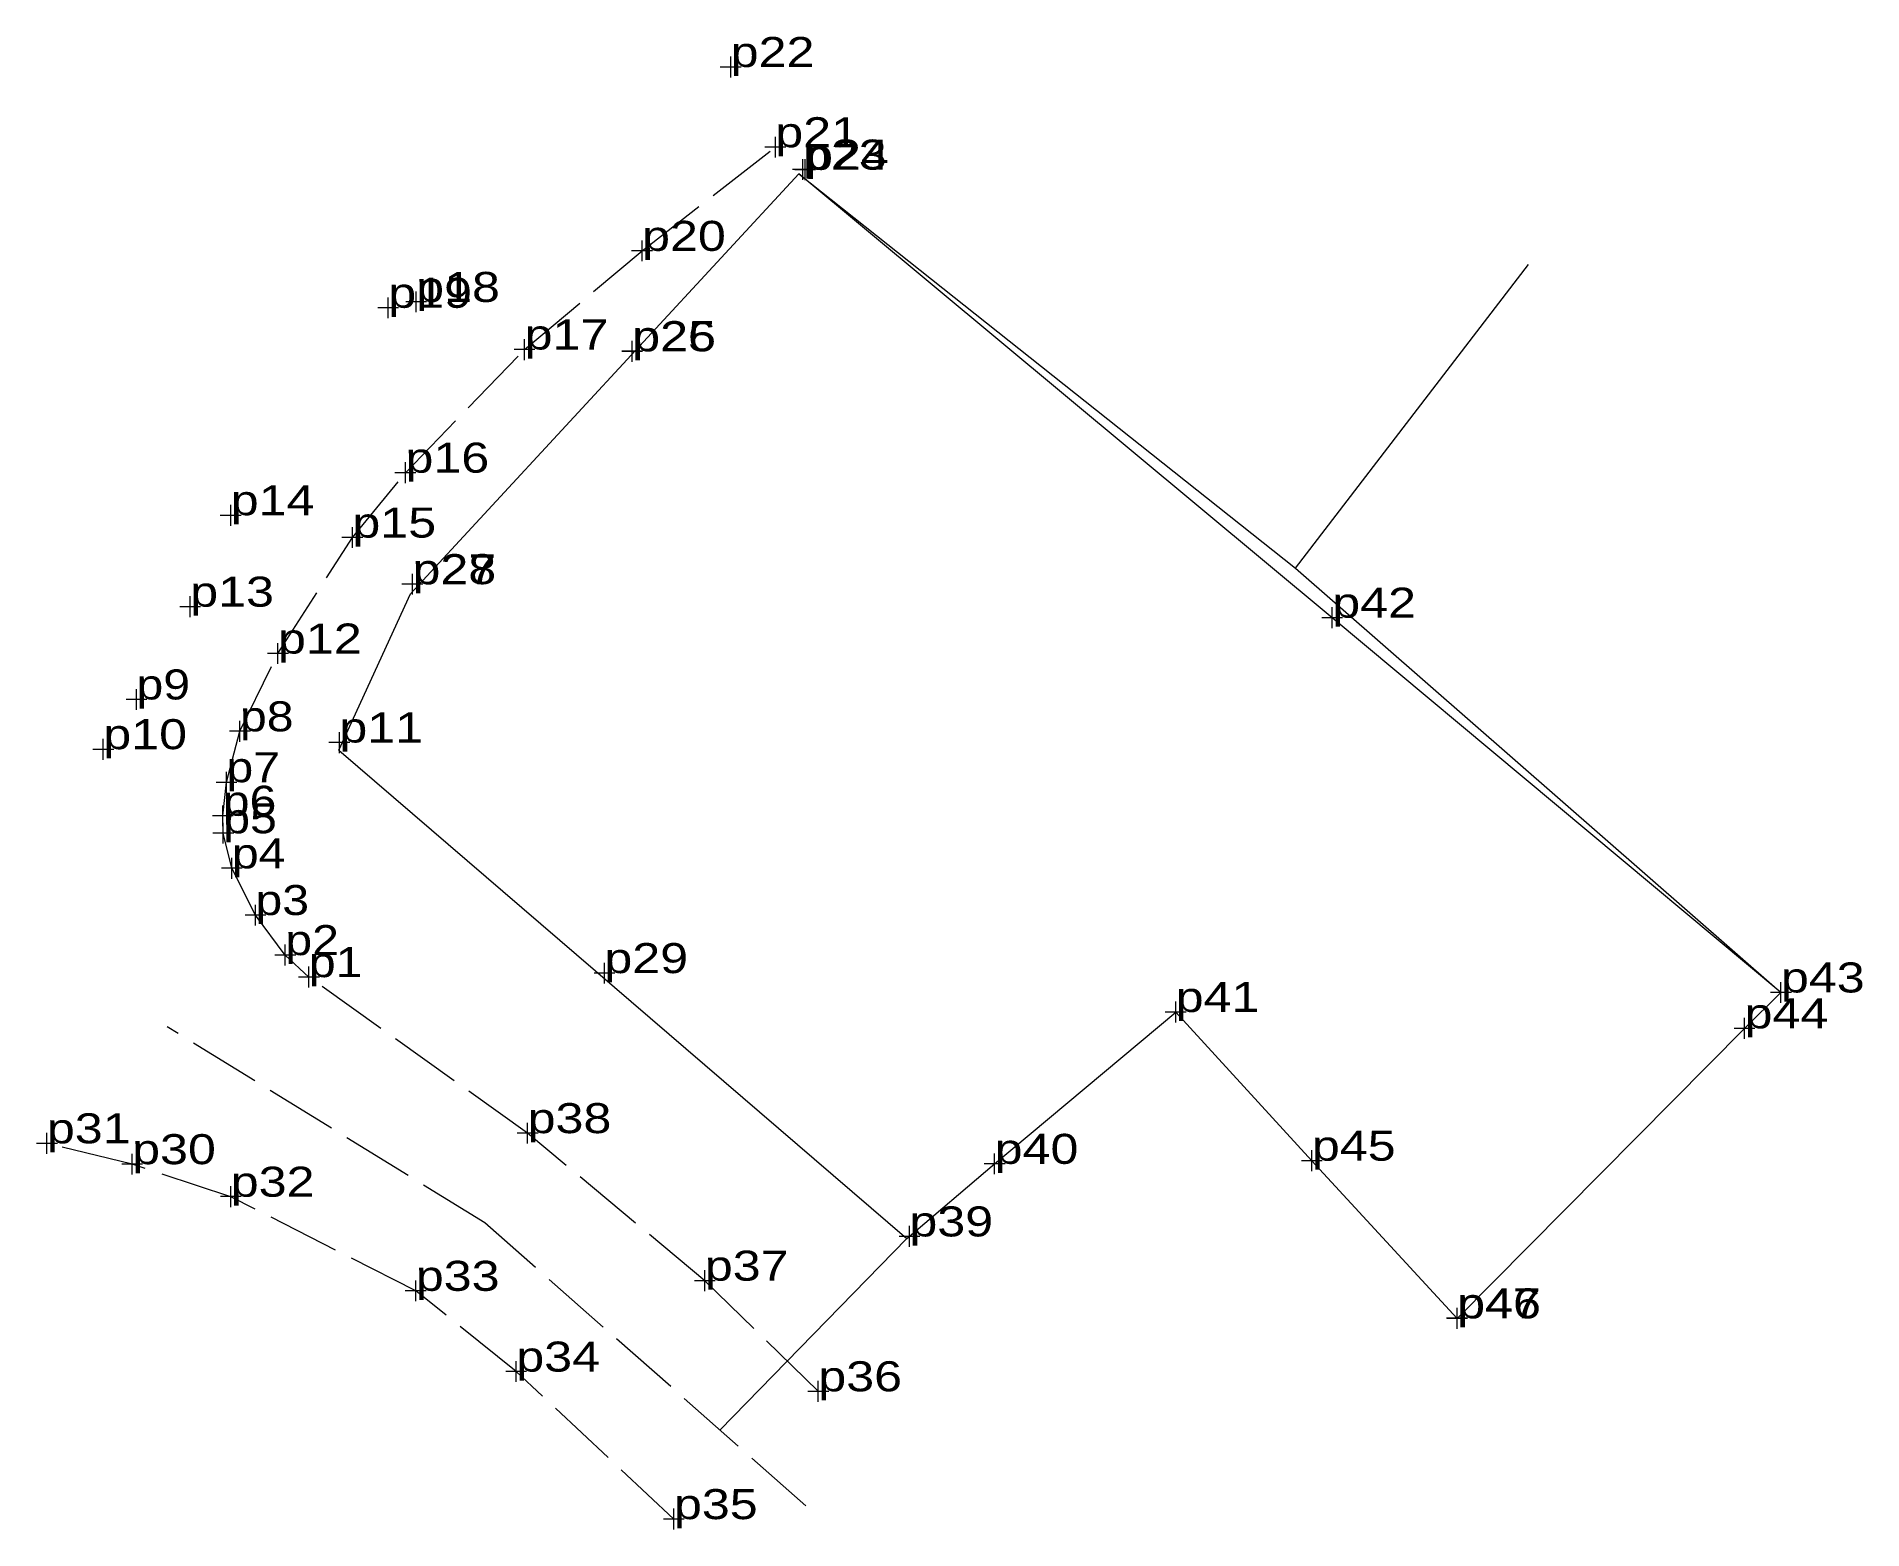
# Model space of a CAD drawing. Header units: metres. Extents: x 533908 to 552455, y 1835699 to 1869012.
# Drawn here: x 552345.8 to 552455.2, y 1839973.3 to 1840062.8 of the extents above; entities that cross this region are included whole.
import ezdxf

# ---------------------------------------------------------------- set-up
doc = ezdxf.new("R2010")
doc.units = ezdxf.units.M
doc.header["$LTSCALE"] = 0.72
doc.linetypes.add('LONG_DASHED', pattern=[7.5, 6, -1.5])
for name, color, linetype, lineweight in [('10', 7, 'Continuous', 13), ('23', 7, 'Continuous', 13), ('7', 7, 'Continuous', 13)]:
    doc.layers.add(name, color=color, linetype=linetype, lineweight=lineweight)
doc.layers.add('12', color=7, linetype='Continuous')

msp = doc.modelspace()

# ---------------------------------------------------------------- texts
at = {"layer": '12'}
for s, width, p in [('p22', 1.25, (552387.35, 1840060.96)), ('p21', 1.25, (552390.02, 1840056.15)), ('p23', 1.25, (552391.68, 1840054.81)), ('p24', 1.25, (552391.81, 1840054.8)), ('p20', 1.25, (552382.04, 1840049.94)), ('p19', 1.25, (552366.83, 1840046.53)), ('p18', 1.25, (552368.5, 1840046.88)), ('p17', 1.25, (552375, 1840044.03)), ('p26', 1.25, (552381.44, 1840043.92)), ('p25', 1.25, (552381.45, 1840043.93)), ('p16', 1.25, (552367.86, 1840036.65)), ('p14', 1.25, (552357.39, 1840034.1)), ('p15', 1.25, (552364.68, 1840032.76)), ('p28', 1.25, (552368.28, 1840029.97)), ('p27', 1.25, (552368.28, 1840029.96)), ('p13', 1.25, (552354.96, 1840028.62)), ('p42', 1.25, (552423.4, 1840027.96)), ('p12', 1.25, (552360.22, 1840025.81)), ('p9', 1.2, (552351.74, 1840023.06)), ('p8', 1.2, (552357.94, 1840021.15)), ('p10', 1.25, (552349.75, 1840020.08)), ('p11', 1.25, (552363.9, 1840020.48)), ('p7', 1.2, (552357.13, 1840018.1)), ('p6', 1.2, (552356.91, 1840016.09)), ('p5', 1.2, (552356.94, 1840015.04)), ('p4', 1.2, (552357.46, 1840012.94)), ('p3', 1.2, (552358.87, 1840010.14)), ('p2', 1.2, (552360.66, 1840007.74)), ('p1', 1.2, (552362.07, 1840006.42)), ('p29', 1.25, (552379.78, 1840006.66)), ('p43', 1.25, (552450.29, 1840005.5)), ('p41', 1.25, (552414.02, 1840004.33)), ('p44', 1.25, (552448.11, 1840003.35)), ('p38', 1.25, (552375.18, 1839997.07)), ('p31', 1.25, (552346.37, 1839996.46)), ('p30', 1.25, (552351.48, 1839995.21)), ('p40', 1.25, (552403.17, 1839995.23)), ('p45', 1.25, (552422.18, 1839995.42)), ('p32', 1.25, (552357.39, 1839993.26)), ('p39', 1.25, (552398.06, 1839990.88)), ('p37', 1.25, (552385.8, 1839988.23)), ('p33', 1.25, (552368.48, 1839987.62)), ('p47', 1.25, (552430.88, 1839985.98)), ('p46', 1.25, (552430.89, 1839985.97)), ('p34', 1.25, (552374.5, 1839982.78)), ('p36', 1.25, (552392.6, 1839981.6)), ('p35', 1.25, (552383.95, 1839973.94))]:
    msp.add_text(s, height=1.8, dxfattribs=dict(at, width=width)).set_placement(p)

# ---------------------------------------------------------------- linework, layer by layer
at = {"layer": '10'}
for p, q in [((552368.16, 1840029.38), (552391.44, 1840054.55)), ((552421.19, 1840030.93), (552450.07, 1840005.7)), ((552363.87, 1840020.02), (552397.9, 1839990.75)), ((552386.71, 1839979.28), (552397.9, 1839990.75))]:
    msp.add_line(p, q, dxfattribs=at)
at = {"layer": '10', "linetype": 'LONG_DASHED'}
msp.add_line((552383.95, 1839973.94), (552374.5, 1839982.78), dxfattribs=at)
for points in [[(552362.07, 1840006.42), (552360.66, 1840007.74), (552358.87, 1840010.14), (552357.46, 1840012.94), (552356.94, 1840015.04), (552356.94, 1840015.04), (552356.91, 1840016.09), (552357.13, 1840018.1), (552357.94, 1840021.15), (552360.22, 1840025.81), (552364.68, 1840032.76), (552367.86, 1840036.65), (552375, 1840044.03), (552382.04, 1840049.94), (552390.02, 1840056.15)], [(552392.6, 1839981.6), (552385.8, 1839988.23), (552375.18, 1839997.07), (552362.07, 1840006.42)], [(552391.86, 1839974.74), (552372.62, 1839991.69), (552353.58, 1840003.44)], [(552374.5, 1839982.78), (552368.48, 1839987.62), (552357.39, 1839993.26), (552351.48, 1839995.21), (552346.37, 1839996.46)]]:
    msp.add_lwpolyline(points, dxfattribs=at)
at = {"layer": '10'}
for points in [[(552391.44, 1840054.55), (552421.19, 1840030.93), (552435.16, 1840049.12)], [(552414.02, 1840004.33), (552422.18, 1839995.42), (552430.89, 1839985.97), (552448.11, 1840003.35), (552450.29, 1840005.5), (552423.4, 1840027.96), (552391.44, 1840054.55)], [(552397.9, 1839990.75), (552403.17, 1839995.23), (552414.02, 1840004.33)]]:
    msp.add_lwpolyline(points, dxfattribs=at)
at = {"layer": '23'}
msp.add_line((552363.87, 1840020.02), (552368.16, 1840029.38), dxfattribs=at)
at = {"layer": '7'}
for p, q in [((552387.35, 1840060.34), (552387.35, 1840061.59)), ((552387.98, 1840060.96), (552386.73, 1840060.96)), ((552390.03, 1840055.53), (552390.03, 1840056.77)), ((552390.65, 1840056.15), (552389.4, 1840056.15)), ((552392.3, 1840054.81), (552391.06, 1840054.81)), ((552392.43, 1840054.8), (552391.19, 1840054.8)), ((552391.68, 1840054.19), (552391.68, 1840055.43)), ((552391.81, 1840054.18), (552391.81, 1840055.43)), ((552382.04, 1840049.32), (552382.04, 1840050.57)), ((552382.66, 1840049.95), (552381.41, 1840049.95)), ((552366.83, 1840045.9), (552366.83, 1840047.15)), ((552369.13, 1840046.88), (552367.88, 1840046.88)), ((552368.5, 1840046.26), (552368.5, 1840047.51)), ((552367.45, 1840046.53), (552366.2, 1840046.53)), ((552374.99, 1840043.4), (552374.99, 1840044.65)), ((552375.62, 1840044.03), (552374.37, 1840044.03)), ((552382.07, 1840043.92), (552380.82, 1840043.92)), ((552382.07, 1840043.93), (552380.83, 1840043.93)), ((552381.44, 1840043.3), (552381.44, 1840044.55)), ((552381.45, 1840043.31), (552381.45, 1840044.56)), ((552367.86, 1840036.03), (552367.86, 1840037.28)), ((552368.48, 1840036.65), (552367.23, 1840036.65)), ((552358.01, 1840034.09), (552356.76, 1840034.09)), ((552357.39, 1840033.47), (552357.39, 1840034.72)), ((552365.3, 1840032.76), (552364.05, 1840032.76)), ((552364.68, 1840032.14), (552364.68, 1840033.39)), ((552368.28, 1840029.34), (552368.28, 1840030.59)), ((552368.28, 1840029.34), (552368.28, 1840030.59)), ((552368.9, 1840029.97), (552367.65, 1840029.97)), ((552368.9, 1840029.96), (552367.65, 1840029.96)), ((552355.58, 1840028.62), (552354.34, 1840028.62)), ((552354.96, 1840028), (552354.96, 1840029.25)), ((552423.4, 1840027.34), (552423.4, 1840028.59)), ((552424.02, 1840027.96), (552422.78, 1840027.96)), ((552360.22, 1840025.19), (552360.22, 1840026.43)), ((552360.85, 1840025.81), (552359.6, 1840025.81)), ((552352.37, 1840023.06), (552351.12, 1840023.06)), ((552351.74, 1840022.43), (552351.74, 1840023.68)), ((552357.94, 1840020.53), (552357.94, 1840021.78)), ((552349.75, 1840019.45), (552349.75, 1840020.7)), ((552358.57, 1840021.15), (552357.32, 1840021.15)), ((552363.9, 1840019.85), (552363.9, 1840021.1)), ((552350.38, 1840020.07), (552349.13, 1840020.07)), ((552364.52, 1840020.48), (552363.27, 1840020.48)), ((552357.13, 1840017.47), (552357.13, 1840018.72)), ((552357.75, 1840018.09), (552356.51, 1840018.09)), ((552356.91, 1840015.46), (552356.91, 1840016.71)), ((552357.54, 1840016.09), (552356.29, 1840016.09)), ((552356.94, 1840014.42), (552356.94, 1840015.67)), ((552357.57, 1840015.04), (552356.32, 1840015.04)), ((552358.08, 1840012.94), (552356.83, 1840012.94)), ((552357.46, 1840012.31), (552357.46, 1840013.56)), ((552358.87, 1840009.51), (552358.87, 1840010.76)), ((552359.5, 1840010.14), (552358.25, 1840010.14)), ((552361.29, 1840007.74), (552360.04, 1840007.74)), ((552360.66, 1840007.12), (552360.66, 1840008.37)), ((552362.7, 1840006.42), (552361.45, 1840006.42)), ((552362.07, 1840005.8), (552362.07, 1840007.05)), ((552380.41, 1840006.66), (552379.16, 1840006.66)), ((552379.78, 1840006.03), (552379.78, 1840007.28)), ((552450.92, 1840005.5), (552449.67, 1840005.5)), ((552450.29, 1840004.87), (552450.29, 1840006.12)), ((552414.64, 1840004.33), (552413.39, 1840004.33)), ((552414.02, 1840003.7), (552414.02, 1840004.95)), ((552448.73, 1840003.35), (552447.49, 1840003.35)), ((552448.11, 1840002.73), (552448.11, 1840003.98)), ((552375.18, 1839996.45), (552375.18, 1839997.69)), ((552346.37, 1839995.83), (552346.37, 1839997.08)), ((552375.81, 1839997.07), (552374.56, 1839997.07)), ((552347, 1839996.46), (552345.75, 1839996.46)), ((552351.48, 1839994.59), (552351.48, 1839995.83)), ((552403.17, 1839994.61), (552403.17, 1839995.85)), ((552422.8, 1839995.42), (552421.55, 1839995.42)), ((552422.18, 1839994.8), (552422.18, 1839996.05)), ((552352.11, 1839995.21), (552350.86, 1839995.21)), ((552403.79, 1839995.23), (552402.55, 1839995.23)), ((552358.01, 1839993.27), (552356.77, 1839993.27)), ((552357.39, 1839992.64), (552357.39, 1839993.89)), ((552398.06, 1839990.26), (552398.06, 1839991.51)), ((552398.68, 1839990.88), (552397.44, 1839990.88)), ((552385.8, 1839987.61), (552385.8, 1839988.86)), ((552368.48, 1839987), (552368.48, 1839988.25)), ((552386.43, 1839988.23), (552385.18, 1839988.23)), ((552369.1, 1839987.62), (552367.85, 1839987.62)), ((552431.5, 1839985.99), (552430.25, 1839985.99)), ((552431.51, 1839985.97), (552430.27, 1839985.97)), ((552430.88, 1839985.36), (552430.88, 1839986.61)), ((552430.89, 1839985.35), (552430.89, 1839986.59)), ((552374.49, 1839982.16), (552374.49, 1839983.41)), ((552375.12, 1839982.79), (552373.87, 1839982.79)), ((552393.23, 1839981.59), (552391.98, 1839981.59)), ((552392.6, 1839980.97), (552392.6, 1839982.22)), ((552384.57, 1839973.94), (552383.33, 1839973.94)), ((552383.95, 1839973.32), (552383.95, 1839974.57))]:
    msp.add_line(p, q, dxfattribs=at)

msp.set_redraw_order([(e.dxf.handle, doc.entitydb.next_handle()) for e in msp.query("TEXT MTEXT ATTDEF DIMENSION ARC_DIMENSION")])  # texts and dimensions are drawn at this point

doc.saveas('drawing.dxf')
